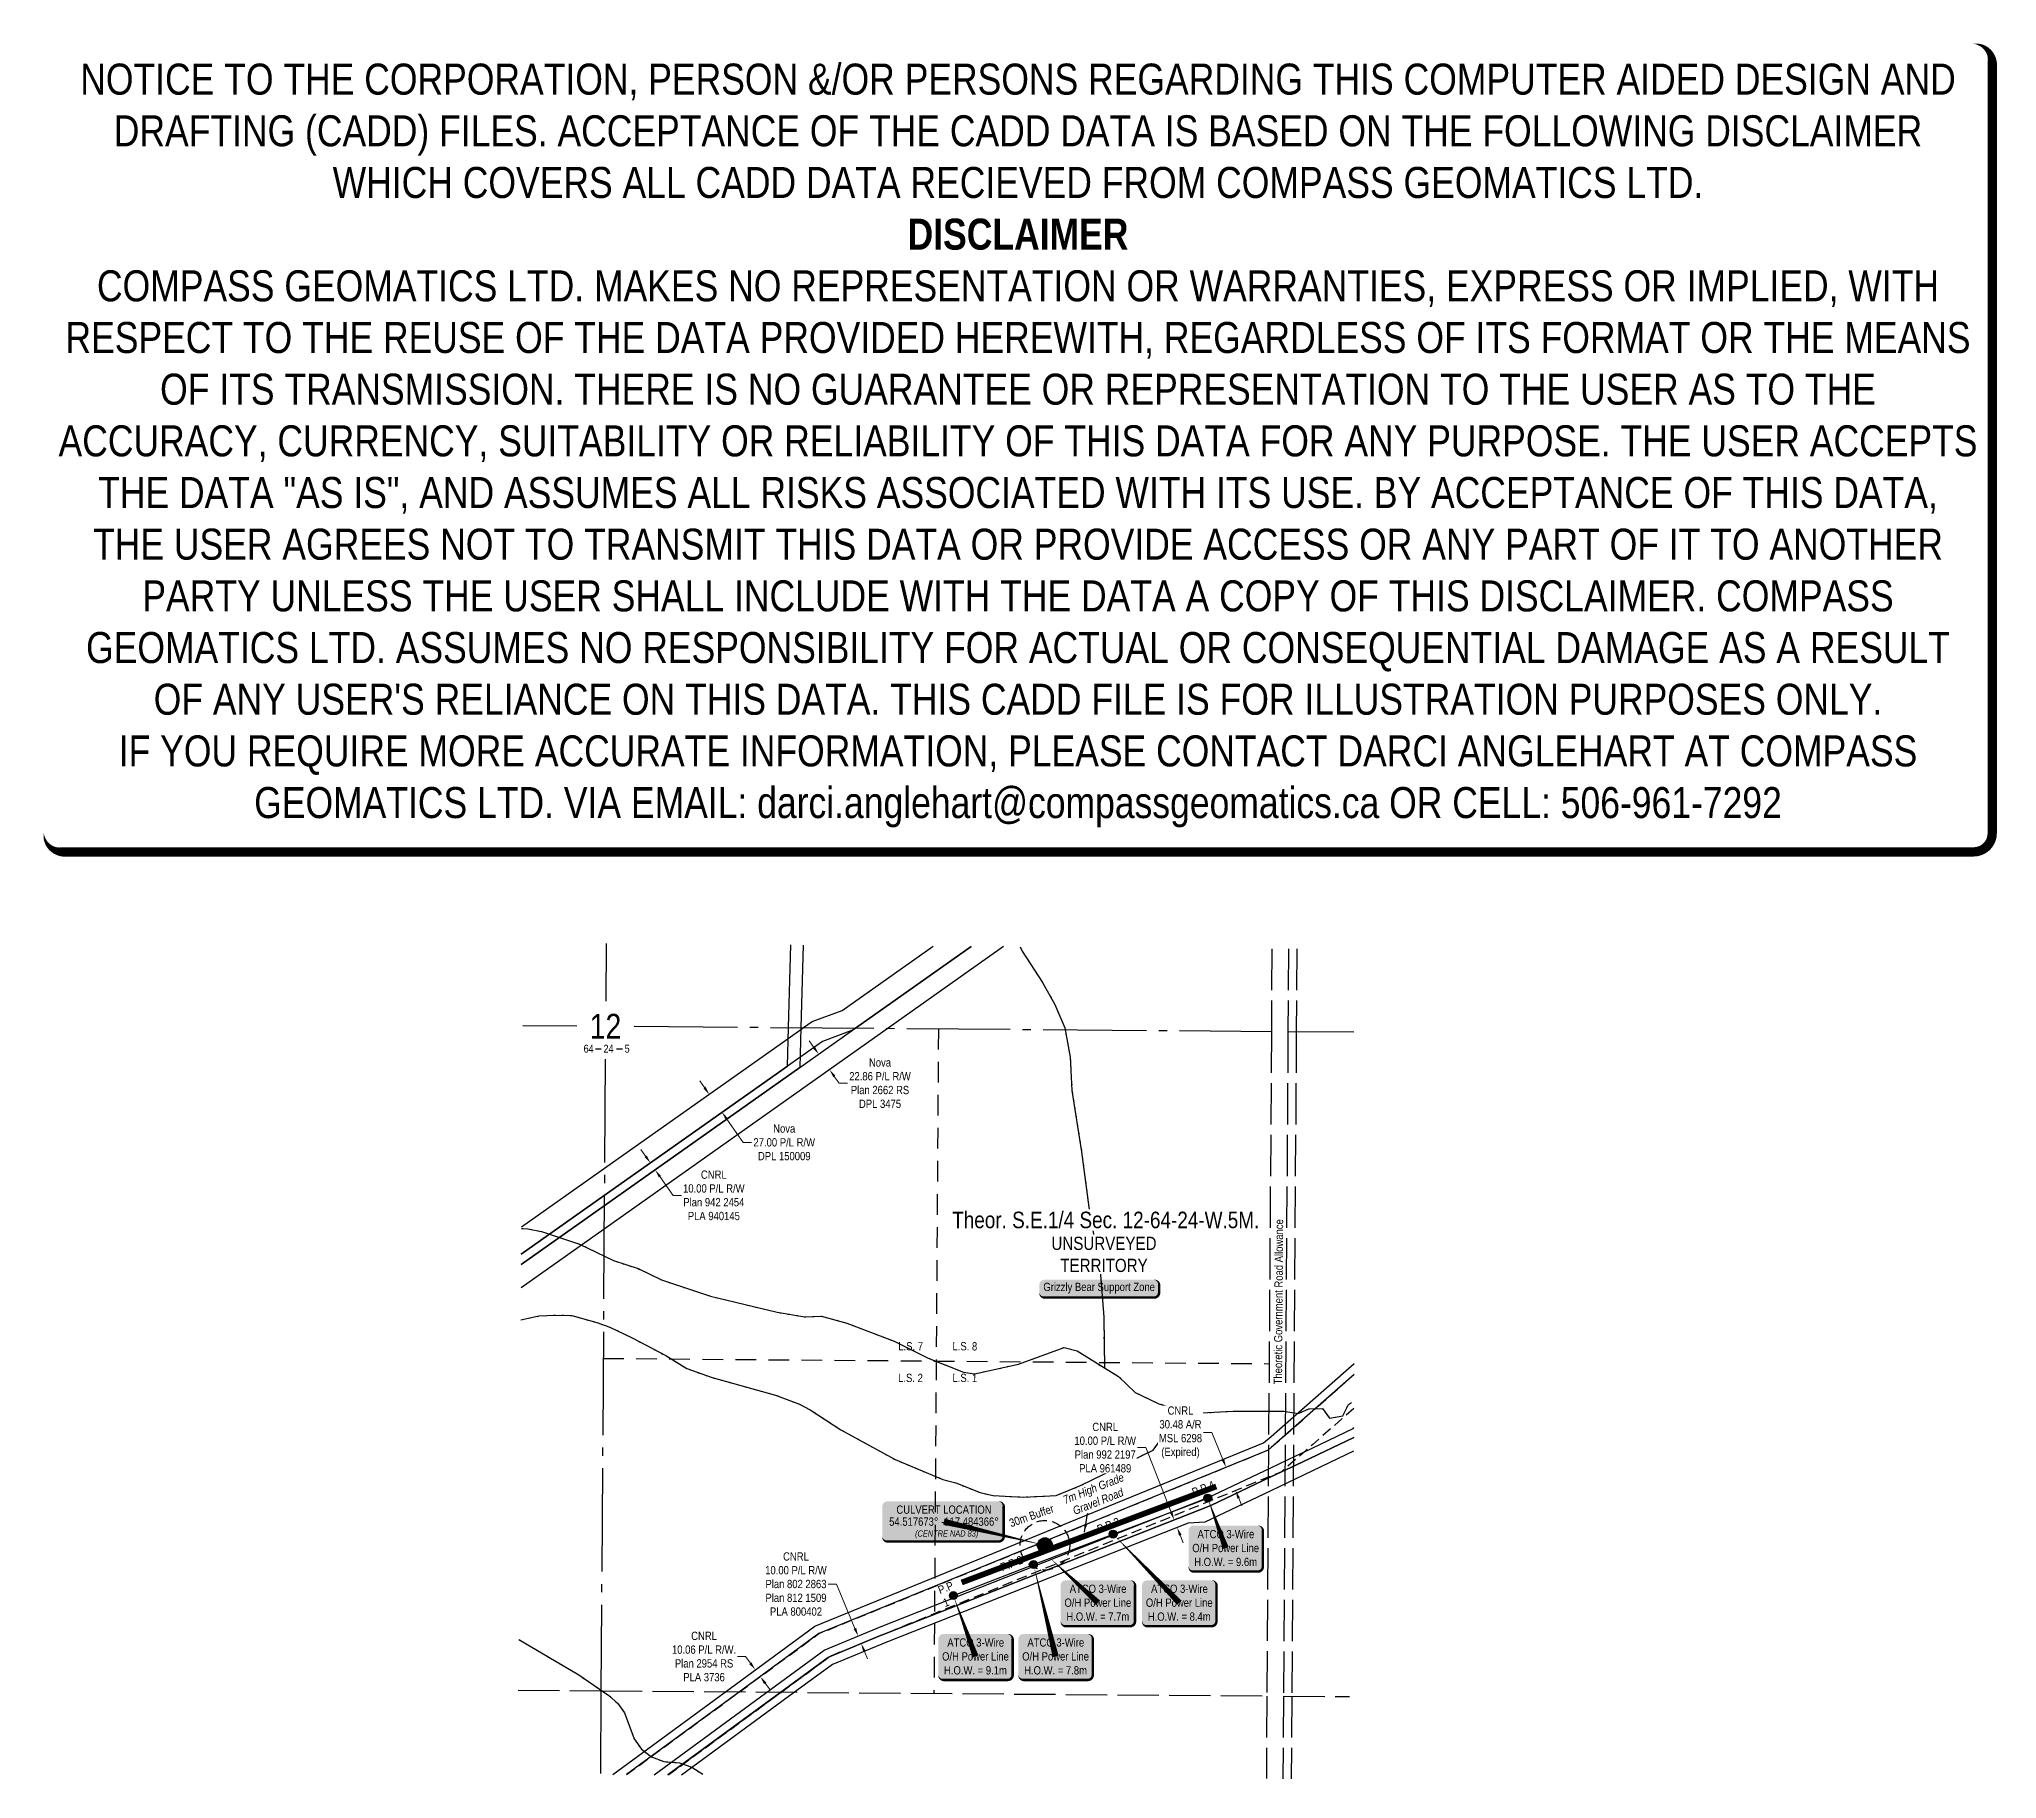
# Model space of a CAD drawing. Extents: x 467428 to 469797, y 6040946 to 6043051.
import ezdxf
from ezdxf.enums import TextEntityAlignment as Align

# ---------------------------------------------------------------- set-up
doc = ezdxf.new("R2010")
doc.units = 0
doc.header["$LTSCALE"] = 5
doc.header["$PDSIZE"] = 0.5
for name, pattern in [('foc-ACCESSROAD', [3.75, 2.5, -1.25]), ('foc-LSD', [8, 5, -3]), ('foc-QUARTERLINE', [33, 25, -3, 2, -3]), ('foc-TIELINE', [1.875, 1.25, -0.625]), ('foc-UNSURVEYED', [12.5, 10, -2.5]), ('foc-WHEELTRACKS', [2, 0.4, -1.6]), ('POWERLINE5', [7.8, 2.4, -0.6, 0.6, -0.6, 0.6, -0.6, 2.4])]:
    doc.linetypes.add(name, pattern=pattern)
doc.layers.get('Defpoints').update_dxf_attribs({"color": 9})
for name, color, linetype in [('10', 1, 'Continuous'), ('9', 3, 'Continuous'), ('AS-POWER', 104, 'foc-POWER'), ('AS-POWER-EXISTING', 72, 'POWERLINE5'), ('AS-POWER-T', 104, 'Continuous'), ('AS-ROADS', 254, 'Continuous'), ('AS-WILDLIFE-BLOCK', 131, 'Continuous'), ('C-AR', 13, 'foc-ACCESSROAD'), ('C-RW', 13, 'Continuous'), ('C-SYMBOL', 7, 'Continuous'), ('CG-NOTES', 7, 'Continuous'), ('F-RW', 190, 'Continuous'), ('L-QSEC', 8, 'foc-QUARTERLINE'), ('L-ROAD-T', 7, 'Continuous'), ('L-SECLBL', 7, 'Continuous'), ('L-SECTION-LSD', 7, 'foc-LSD'), ('L-UNS-T', 3, 'Continuous'), ('L-USEC', 7, 'foc-UNSURVEYED'), ('P-D56-EPZ', 187, 'foc-TIELINE'), ('T-WATER-P3', 160, 'foc-WHEELTRACKS')]:
    doc.layers.add(name, color=color, linetype=linetype)
for name, color, linetype, lineweight in [('C-AR-T', 13, 'Continuous', 9), ('C-RW-T', 13, 'Continuous', 9), ('F-RW-T', 190, 'Continuous', 9), ('T-TEXT', 48, 'Continuous', 18)]:
    doc.layers.add(name, color=color, linetype=linetype, lineweight=lineweight)
doc.layers.add('DISCLAIMER', color=7, linetype='Continuous', plot=False)
doc.styles.add('100L', font='ARIALN.TTF', dxfattribs={"height": 11})
doc.styles.add('175L', font='ARIALN.TTF', dxfattribs={"height": 20})
doc.styles.add('60L', font='ARIALN.TTF', dxfattribs={"height": 7.35})
doc.styles.add('80', font='ARIALN.TTF', dxfattribs={"height": 10})
doc.styles.add('80CG', font='ARIALN.TTF', dxfattribs={"height": 10})
doc.styles.add('80L', font='ARIALN.TTF', dxfattribs={"height": 10})
doc.styles.add('foc-LtypeFont', font='ARIALN.TTF', dxfattribs={"height": 7.35})
doc.styles.add('SIMPLEX', font='ARIALN.TTF')
doc.linetypes.add('foc-POWER', pattern='A,6,-1,["P",foc-LtypeFont,S=0.2,R=0,X=-0.625,Y=-0.75],-1.24,4', length=12.24)
doc.linetypes.add('foc-TOPO-flowdirection-NOLINE', pattern='A,0,[">",foc-LtypeFont,S=0.3,R=0,X=0,Y=-0.945],-20,[">",foc-LtypeFont,S=0.3,R=0,X=0,Y=-0.945],0', length=20)
doc.dimstyles.new('Compass 5 000', dxfattribs={"dimscale": 5, "dimtxt": 9, "dimasz": 2, "dimexe": 0.2, "dimexo": 0.0625, "dimgap": 0.5, "dimtad": 0, "dimtih": 1, "dimtoh": 1, "dimzin": 0, "dimdsep": 46, "dimtxsty": '80CG', "dimcen": 0.1, "dimse1": 1, "dimse2": 1, "dimclrd": 256, "dimclrt": 256, "dimaunit": 1, "dimadec": 4, "dimazin": 0, "dimtfac": 0.06, "dimtofl": 0, "dimtmove": 0, "dimatfit": 1, "dimfxl": 0.2, "dimtolj": 1, "dimtzin": 0, "dimlwd": -1, "dimarcsym": 0})

msp = doc.modelspace()

# ---------------------------------------------------------------- texts
at = {"layer": 'AS-POWER-T', "ltscale": 2, "char_height": 9.9948, "attachment_point": 1, "rotation": 21.502943, "style": '60L'}
for s, width, insert in [('P.P 2', 27.50048, (468590.123, 6041206.13)), ('P.P 1', 25.98694, (468514.805, 6041178.499))]:
    msp.add_mtext_dynamic_manual_height_columns(s, width=width, gutter_width=47.475, heights=[0], dxfattribs=dict(at, insert=insert))
at = {"layer": 'L-ROAD-T', "style": '80L'}
msp.add_text('Theoretic Government Road Allowance', height=9.99482, rotation=89.614961, dxfattribs=at).set_placement((468927.958, 6041523.164), align=Align.MIDDLE_CENTER)
at = {"layer": 'P-D56-EPZ', "ltscale": 2, "insert": (468601.048, 6041259.834), "char_height": 9.9948, "attachment_point": 1, "rotation": 19.202843, "style": '60L'}
msp.add_mtext_dynamic_manual_height_columns('30m Buffer', width=56.26456, gutter_width=47.475, heights=[0], dxfattribs=at)

# ---------------------------------------------------------------- blocks, each defined once
blk = doc.blocks.new('water_source_star')
h = blk.add_hatch(color=255)
h.dxf.hatch_style = 1
edge = h.paths.add_edge_path()
edge.add_arc((0, 0), 9, 0, 360)
h = blk.add_hatch(color=170)
h.dxf.hatch_style = 1
h.paths.add_polyline_path([(8.5, 2.8), (2, 2.8), (0, 8.9), (-2, 2.8), (-8.5, 2.8), (-3.3, -1.1), (-5.3, -7.3), (0, -3.4), (5.3, -7.3), (3.3, -1.1)])
at = {"color": 170, "flags": 128}
blk.add_lwpolyline([(8.5, 2.8), (2, 2.8), (0, 8.9), (-2, 2.8), (-8.5, 2.8), (-3.3, -1.1), (-5.3, -7.3), (0, -3.4), (5.3, -7.3), (3.3, -1.1)], close=True, dxfattribs=at)
at = {"color": 170}
blk.add_circle((0, 0), 9, dxfattribs=at)
blk = doc.blocks.new('*U368')
h = blk.add_hatch(color=255)
edge = h.paths.add_edge_path()
edge.add_line((-68.5, -24), (66.5, -24))
edge.add_arc((66.5, -18), 6, 270, 360)
edge.add_line((72.5, -18), (72.5, 18.5))
edge.add_arc((66.5, 18.5), 6, 0, 90)
edge.add_line((66.5, 24.5), (-68.5, 24.5))
edge.add_arc((-68.5, 18.5), 6, 90, 180)
edge.add_line((-74.5, 18.5), (-74.5, -18))
edge.add_arc((-68.5, -18), 6, 180, 270)
at = {"color": 170, "flags": 128}
blk.add_lwpolyline([(-68.5, -24, 3, 3, 0), (66.5, -24, 3, 3, 0.414214), (72.5, -18, 3, 3, 0), (72.5, 18.5, 3, 0, 0.414214), (66.5, 24.5, 0, 0, 0), (-68.5, 24.5, 0, 0, 0.414214), (-74.5, 18.5, 0, 0, 0), (-74.5, -18, 0, 3, 0.414214)], format="xyseb", close=True, dxfattribs=at)
blk.add_lwpolyline([(122.4, -28.6, 0, 7.5, 0), (0, 0, 0, 0, 0)], format="xyseb", dxfattribs=at)
at = {"color": 170, "insert": (-36.8, -10.6), "char_height": 7.5, "attachment_point": 1, "style": '80L'}
blk.add_mtext_dynamic_manual_height_columns('\\pi2.00583;{\\fArial Narrow|b0|i1|c0|p34;(CENTRE NAD 83)}', width=76.285, gutter_width=45, heights=[0], dxfattribs=at)
at = {"color": 170, "style": '80'}
for p in [(-64.1, -4.1), (-26.8, 9.7)]:
    blk.add_attdef('ENTER_TEXT_001', p, '', height=10, dxfattribs=at)
blk = doc.blocks.new('L-SECLBL')
at = {"layer": '9', "color": 7}
for p, q in [((-5.1, -27.8), (-12.3, -27.8)), ((20.7, -27.8), (13.5, -27.8))]:
    blk.add_line(p, q, dxfattribs=at)
at = {"layer": '10', "color": 2, "style": 'SIMPLEX'}
blk.add_attdef('SEC', text='', height=30, dxfattribs=at).set_placement((0, 0), align=Align.MIDDLE)
at = {"layer": '10', "color": 5, "style": '80L'}
blk.add_attdef('TWP', text='', height=9.5, dxfattribs=at).set_placement((-14.4, -27.4), align=Align.MIDDLE_RIGHT)
blk.add_attdef('RGE', text='', height=9.5, dxfattribs=at).set_placement((3.6, -27.4), align=Align.MIDDLE_CENTER)
blk.add_attdef('MER', text='', height=9.5, dxfattribs=at).set_placement((23.2, -27.4), align=Align.MIDDLE_LEFT)
blk = doc.blocks.new('*D372')
at = {"layer": 'Defpoints', "color": 0, "transparency": 16777216}
for p in [(468239.5, 6041774.4), (468254.7, 6041752.3), (468255, 6041752.5)]:
    blk.add_point(p, dxfattribs=at)
at = {"layer": 'F-RW-T', "transparency": 16777216}
for p, q in [((468233.4, 6041782.4), (468227.6, 6041790.5)), ((468260.4, 6041744.1), (468280.3, 6041716)), ((468280.3, 6041716), (468290.3, 6041716))]:
    blk.add_line(p, q, dxfattribs=at)
for points in [[(468234.7, 6041783.3), (468232, 6041781.4), (468239.1, 6041774.2)], [(468261.8, 6041745.1), (468259.1, 6041743.1), (468254.7, 6041752.3)]]:
    blk.add_solid(points, dxfattribs=at)
at = {"layer": 'F-RW-T', "transparency": 16777216, "insert": (468329.9, 6041716), "char_height": 10, "attachment_point": 5, "style": '80CG'}
blk.add_mtext('\\A1;Nova\\P27.00 P/L R/W\\PDPL 150009', dxfattribs=at)
blk = doc.blocks.new('*D373')
at = {"layer": 'Defpoints', "color": 0, "transparency": 16777216}
for p in [(468384.7, 6041804), (468194.7, 6041697.6), (468207.9, 6041679)]:
    blk.add_point(p, dxfattribs=at)
at = {"layer": 'F-RW-T', "transparency": 16777216}
for p, q in [((468365.8, 6041830.8), (468360, 6041839)), ((468390.5, 6041795.8), (468396.3, 6041787.6)), ((468396.3, 6041787.6), (468406.3, 6041787.6))]:
    blk.add_line(p, q, dxfattribs=at)
for points in [[(468367.1, 6041831.8), (468364.4, 6041829.8), (468371.6, 6041822.6)], [(468391.9, 6041796.8), (468389.2, 6041794.8), (468384.7, 6041804)]]:
    blk.add_solid(points, dxfattribs=at)
at = {"layer": 'F-RW-T', "transparency": 16777216, "insert": (468445.8, 6041787.6), "char_height": 10, "attachment_point": 5, "style": '80CG'}
blk.add_mtext('\\A1;Nova\\P22.86 P/L R/W\\PPlan 2662 RS\\PDPL 3475', dxfattribs=at)
blk = doc.blocks.new('*D374')
at = {"layer": 'C-AR-T', "transparency": 16777216}
for p, q in [((468847.3, 6041365.1), (468837.3, 6041365.1)), ((468860.7, 6041332.2), (468847.3, 6041365.1)), ((468879.8, 6041285.5), (468883.6, 6041276.3))]:
    blk.add_line(p, q, dxfattribs=at)
for points in [[(468862.3, 6041332.9), (468859.2, 6041331.6), (468864.5, 6041323)], [(468881.4, 6041286.1), (468878.3, 6041284.9), (468876, 6041294.8)]]:
    blk.add_solid(points, dxfattribs=at)
at = {"layer": 'Defpoints', "color": 0, "transparency": 16777216}
for p in [(468864.5, 6041323), (468779.8, 6041288.4), (468791.3, 6041260.2)]:
    blk.add_point(p, dxfattribs=at)
at = {"layer": 'C-AR-T', "transparency": 16777216, "insert": (468809.4, 6041365.1), "char_height": 10, "attachment_point": 5, "style": '80CG', "bg_fill": 3, "box_fill_scale": 1.1, "bg_fill_color": 256, "bg_fill_true_color": 13158600, "bg_fill_transparency": 0}
blk.add_mtext('\\A1;CNRL\\P30.48 A/R\\PMSL 6298\\P(Expired)', dxfattribs=at)
blk = doc.blocks.new('*D375')
at = {"layer": 'C-RW-T', "transparency": 16777216}
for p, q in [((468393.2, 6041181.7), (468383.2, 6041181.7)), ((468415.5, 6041128), (468393.2, 6041181.7)), ((468427, 6041100.3), (468430.8, 6041091.1))]:
    blk.add_line(p, q, dxfattribs=at)
for points in [[(468417, 6041128.7), (468413.9, 6041127.4), (468419.3, 6041118.8)], [(468428.5, 6041101), (468425.4, 6041099.7), (468423.1, 6041109.6)]]:
    blk.add_solid(points, dxfattribs=at)
at = {"layer": 'Defpoints', "color": 0, "transparency": 16777216}
for p in [(468421.5, 6041119.7), (468423.1, 6041109.6), (468425.3, 6041110.5)]:
    blk.add_point(p, dxfattribs=at)
at = {"layer": 'C-RW-T', "transparency": 16777216, "insert": (468344.1, 6041181.7), "char_height": 10, "attachment_point": 5, "style": '80CG'}
blk.add_mtext('\\A1;CNRL\\P10.00 P/L R/W\\PPlan 802 2863\\PPlan 812 1509\\PPLA 800402', dxfattribs=at)
blk = doc.blocks.new('*D376')
at = {"layer": 'C-RW-T', "transparency": 16777216}
for p, q in [((468162.2, 6041699.2), (468156.4, 6041707.3)), ((468179.5, 6041674.7), (468195.6, 6041651.9)), ((468195.6, 6041651.9), (468205.6, 6041651.9))]:
    blk.add_line(p, q, dxfattribs=at)
for points in [[(468163.6, 6041700.1), (468160.8, 6041698.2), (468168, 6041691)], [(468180.9, 6041675.6), (468178.2, 6041673.7), (468173.7, 6041682.8)]]:
    blk.add_solid(points, dxfattribs=at)
at = {"layer": 'Defpoints', "color": 0, "transparency": 16777216}
for p in [(468185.3, 6041703.2), (468191.1, 6041695.1), (468173.7, 6041682.8)]:
    blk.add_point(p, dxfattribs=at)
at = {"layer": 'C-RW-T', "transparency": 16777216, "insert": (468244.7, 6041651.9), "char_height": 10, "attachment_point": 5, "style": '80CG'}
blk.add_mtext('\\A1;CNRL\\P10.00 P/L R/W\\PPlan 942 2454\\PPLA 940145', dxfattribs=at)
blk = doc.blocks.new('*D377')
at = {"layer": 'C-RW-T', "transparency": 16777216}
for p, q in [((468767.4, 6041346.7), (468757.4, 6041346.7)), ((468798.1, 6041268.6), (468767.4, 6041346.7)), ((468809.1, 6041240.7), (468812.8, 6041231.4))]:
    blk.add_line(p, q, dxfattribs=at)
for points in [[(468799.6, 6041269.2), (468796.5, 6041268), (468801.8, 6041259.3)], [(468810.7, 6041241.3), (468807.6, 6041240.1), (468805.4, 6041250)]]:
    blk.add_solid(points, dxfattribs=at)
at = {"layer": 'Defpoints', "color": 0, "transparency": 16777216}
for p in [(468789.1, 6041254.3), (468792.7, 6041245), (468805.4, 6041250)]:
    blk.add_point(p, dxfattribs=at)
at = {"layer": 'C-RW-T', "transparency": 16777216, "insert": (468718.3, 6041346.7), "char_height": 10, "attachment_point": 5, "style": '80CG', "bg_fill": 3, "box_fill_scale": 1.1, "bg_fill_color": 256, "bg_fill_true_color": 13158600, "bg_fill_transparency": 0}
blk.add_mtext('\\A1;CNRL\\P10.00 P/L R/W\\PPlan 992 2197\\PPLA 961489', dxfattribs=at)
blk = doc.blocks.new('*U439')
h = blk.add_hatch(color=255)
edge = h.paths.add_edge_path()
edge.add_line((-66.5, -11.5), (66.5, -11.5))
edge.add_arc((66.5, -5.5), 6, 270, 360)
edge.add_line((72.5, -5.5), (72.5, 4))
edge.add_arc((66.5, 4), 6, 0, 90)
edge.add_line((66.5, 10), (-66.5, 10))
edge.add_arc((-66.5, 4), 6, 90, 180)
edge.add_line((-72.5, 4), (-72.5, -5.5))
edge.add_arc((-66.5, -5.5), 6, 180, 270)
at = {"color": 131, "flags": 128}
blk.add_lwpolyline([(-66.5, -11.5, 3, 3, 0), (66.5, -11.5, 3, 3, 0.414214), (72.5, -5.5, 3, 3, 0), (72.5, 4, 3, 0, 0.414214), (66.5, 10, 0, 0, 0), (-66.5, 10, 0, 0, 0.414214), (-72.5, 4, 0, 0, 0), (-72.5, -5.5, 0, 3, 0.414214)], format="xyseb", close=True, dxfattribs=at)
at = {"color": 131, "style": '80'}
blk.add_attdef('ENTER_TEXT_001', (-36, -5), '', height=10, dxfattribs=at)
blk = doc.blocks.new('POWERPOLE')
h = blk.add_hatch(color=255)
edge = h.paths.add_edge_path()
edge.add_arc((0, 0), 0.96, 0, 360)
at = {"linetype": 'Continuous'}
for p, q in [((0.68, -0.68), (-0.68, 0.68)), ((-0.68, -0.68), (0.68, 0.68))]:
    blk.add_line(p, q, dxfattribs=at)
blk.add_circle((0, 0), 0.96, dxfattribs=at)
blk = doc.blocks.new('*U443')
h = blk.add_hatch(color=255)
edge = h.paths.add_edge_path()
edge.add_line((-39, -28.5), (39, -28.5))
edge.add_arc((39, -22.5), 6, 270, 360)
edge.add_line((45, -22.5), (45, 21))
edge.add_arc((39, 21), 6, 0, 90)
edge.add_line((39, 27), (-39, 27))
edge.add_arc((-39, 21), 6, 90, 180)
edge.add_line((-45, 21), (-45, -22.5))
edge.add_arc((-39, -22.5), 6, 180, 270)
at = {"color": 104, "flags": 128}
blk.add_lwpolyline([(-26.8, 73.6, 0, 7.5, 0), (0, 0, 0, 0, 0)], format="xyseb", dxfattribs=at)
blk.add_lwpolyline([(-39, -28.5, 3, 3, 0), (39, -28.5, 3, 3, 0.414214), (45, -22.5, 3, 3, 0), (45, 21, 3, 0, 0.414214), (39, 27, 0, 0, 0), (-39, 27, 0, 0, 0.414214), (-45, 21, 0, 0, 0), (-45, -22.5, 0, 3, 0.414214)], format="xyseb", close=True, dxfattribs=at)
at = {"color": 104, "style": '80'}
blk.add_attdef('ENTER_TEXT_001', (-26.8, -4.9), '', height=10, dxfattribs=at)
blk = doc.blocks.new('*D444')
at = {"layer": 'C-RW-T', "transparency": 16777216}
for p, q in [((468283.2, 6041094), (468273.2, 6041094)), ((468289.1, 6041085.9), (468283.2, 6041094)), ((468306.8, 6041061.7), (468312.7, 6041053.6))]:
    blk.add_line(p, q, dxfattribs=at)
for points in [[(468290.4, 6041086.9), (468287.7, 6041084.9), (468295, 6041077.8)], [(468308.2, 6041062.6), (468305.5, 6041060.7), (468300.9, 6041069.7)]]:
    blk.add_solid(points, dxfattribs=at)
at = {"layer": 'Defpoints', "color": 0, "transparency": 16777216}
for p in [(468295, 6041077.8), (468302.4, 6041083.2), (468308.3, 6041075.1)]:
    blk.add_point(p, dxfattribs=at)
at = {"layer": 'C-RW-T', "transparency": 16777216, "insert": (468232.9, 6041094), "char_height": 10, "attachment_point": 5, "style": '80CG'}
blk.add_mtext('\\A1;CNRL\\P10.06 P/L R/W.\\PPlan 2954 RS\\PPLA 3736', dxfattribs=at)
blk = doc.blocks.new('*U450')
h = blk.add_hatch(color=255)
edge = h.paths.add_edge_path()
edge.add_line((-39, -28.5), (39, -28.5))
edge.add_arc((39, -22.5), 6, 270, 360)
edge.add_line((45, -22.5), (45, 21))
edge.add_arc((39, 21), 6, 0, 90)
edge.add_line((39, 27), (-39, 27))
edge.add_arc((-39, 21), 6, 90, 180)
edge.add_line((-45, 21), (-45, -22.5))
edge.add_arc((-39, -22.5), 6, 180, 270)
at = {"color": 104, "flags": 128}
blk.add_lwpolyline([(-26.7, 111.1, 0, 7.5, 0), (0, 0, 0, 0, 0)], format="xyseb", dxfattribs=at)
blk.add_lwpolyline([(-39, -28.5, 3, 3, 0), (39, -28.5, 3, 3, 0.414214), (45, -22.5, 3, 3, 0), (45, 21, 3, 0, 0.414214), (39, 27, 0, 0, 0), (-39, 27, 0, 0, 0.414214), (-45, 21, 0, 0, 0), (-45, -22.5, 0, 3, 0.414214)], format="xyseb", close=True, dxfattribs=at)
at = {"color": 104, "style": '80'}
blk.add_attdef('ENTER_TEXT_001', (-26.8, -4.9), '', height=10, dxfattribs=at)
blk = doc.blocks.new('*U449')
h = blk.add_hatch(color=255)
edge = h.paths.add_edge_path()
edge.add_line((-39, -28.5), (39, -28.5))
edge.add_arc((39, -22.5), 6, 270, 360)
edge.add_line((45, -22.5), (45, 21))
edge.add_arc((39, 21), 6, 0, 90)
edge.add_line((39, 27), (-39, 27))
edge.add_arc((-39, 21), 6, 90, 180)
edge.add_line((-45, 21), (-45, -22.5))
edge.add_arc((-39, -22.5), 6, 180, 270)
at = {"color": 104, "flags": 128}
blk.add_lwpolyline([(-80.1, 83, 0, 7.5, 0), (0, 0, 0, 0, 0)], format="xyseb", dxfattribs=at)
blk.add_lwpolyline([(-39, -28.5, 3, 3, 0), (39, -28.5, 3, 3, 0.414214), (45, -22.5, 3, 3, 0), (45, 21, 3, 0, 0.414214), (39, 27, 0, 0, 0), (-39, 27, 0, 0, 0.414214), (-45, 21, 0, 0, 0), (-45, -22.5, 0, 3, 0.414214)], format="xyseb", close=True, dxfattribs=at)
at = {"color": 104, "style": '80'}
blk.add_attdef('ENTER_TEXT_001', (-26.8, -4.9), '', height=10, dxfattribs=at)
blk = doc.blocks.new('*U446')
h = blk.add_hatch(color=255)
edge = h.paths.add_edge_path()
edge.add_line((-39, -28.5), (39, -28.5))
edge.add_arc((39, -22.5), 6, 270, 360)
edge.add_line((45, -22.5), (45, 21))
edge.add_arc((39, 21), 6, 0, 90)
edge.add_line((39, 27), (-39, 27))
edge.add_arc((-39, 21), 6, 90, 180)
edge.add_line((-45, 21), (-45, -22.5))
edge.add_arc((-39, -22.5), 6, 180, 270)
at = {"color": 104, "flags": 128}
blk.add_lwpolyline([(-21.7, 60.4, 0, 7.5, 0), (0, 0, 0, 0, 0)], format="xyseb", dxfattribs=at)
blk.add_lwpolyline([(-39, -28.5, 3, 3, 0), (39, -28.5, 3, 3, 0.414214), (45, -22.5, 3, 3, 0), (45, 21, 3, 0, 0.414214), (39, 27, 0, 0, 0), (-39, 27, 0, 0, 0.414214), (-45, 21, 0, 0, 0), (-45, -22.5, 0, 3, 0.414214)], format="xyseb", close=True, dxfattribs=at)
at = {"color": 104, "style": '80'}
blk.add_attdef('ENTER_TEXT_001', (-26.8, -4.9), '', height=10, dxfattribs=at)
blk = doc.blocks.new('*U445')
h = blk.add_hatch(color=255)
edge = h.paths.add_edge_path()
edge.add_line((-39, -28.5), (39, -28.5))
edge.add_arc((39, -22.5), 6, 270, 360)
edge.add_line((45, -22.5), (45, 21))
edge.add_arc((39, 21), 6, 0, 90)
edge.add_line((39, 27), (-39, 27))
edge.add_arc((-39, 21), 6, 90, 180)
edge.add_line((-45, 21), (-45, -22.5))
edge.add_arc((-39, -22.5), 6, 180, 270)
at = {"color": 104, "flags": 128}
blk.add_lwpolyline([(-58.7, 54.7, 0, 7.5, 0), (0, 0, 0, 0, 0)], format="xyseb", dxfattribs=at)
blk.add_lwpolyline([(-39, -28.5, 3, 3, 0), (39, -28.5, 3, 3, 0.414214), (45, -22.5, 3, 3, 0), (45, 21, 3, 0, 0.414214), (39, 27, 0, 0, 0), (-39, 27, 0, 0, 0.414214), (-45, 21, 0, 0, 0), (-45, -22.5, 0, 3, 0.414214)], format="xyseb", close=True, dxfattribs=at)
at = {"color": 104, "style": '80'}
blk.add_attdef('ENTER_TEXT_001', (-26.8, -4.9), '', height=10, dxfattribs=at)
blk = doc.blocks.new('Disclaimer_Legal')
at = {"layer": 'DISCLAIMER', "color": 254, "flags": 128}
blk.add_lwpolyline([(-3612.9, -1104.6, 37.5, 37.5, 0), (4096.1, -1104.6, 37.5, 37.5, 0.414214), (4171.1, -1029.6, 37.5, 37.5, 0), (4171.1, 2078.7, 37.5, 0, 0.414214), (4096.1, 2153.7, 0, 0, 0), (-3612.9, 2153.7, 0, 0, 0.414214), (-3687.9, 2078.7, 0, 0, 0), (-3687.9, -1029.6, 0, 37.5, 0.414214)], format="xyseb", close=True, dxfattribs=at)
at = {"layer": 'DISCLAIMER', "color": 254, "insert": (241.6, 533.9), "char_height": 125, "width": 7717.568, "attachment_point": 5, "style": '80'}
blk.add_mtext('NOTICE TO THE CORPORATION, PERSON &/OR PERSONS REGARDING THIS COMPUTER AIDED DESIGN AND DRAFTING (CADD) FILES. ACCEPTANCE OF THE CADD DATA IS BASED ON THE FOLLOWING DISCLAIMER WHICH COVERS ALL CADD DATA RECIEVED FROM COMPASS GEOMATICS LTD.\\P{\\fArial Narrow|b1|i0|c0|p34;DISCLAIMER}\\PCOMPASS GEOMATICS LTD. MAKES NO REPRESENTATION OR WARRANTIES, EXPRESS OR IMPLIED, WITH RESPECT TO THE REUSE OF THE DATA PROVIDED HEREWITH, REGARDLESS OF ITS FORMAT OR THE MEANS OF ITS TRANSMISSION. THERE IS NO GUARANTEE OR REPRESENTATION TO THE USER AS TO THE ACCURACY, CURRENCY, SUITABILITY OR RELIABILITY OF THIS DATA FOR ANY PURPOSE. THE USER ACCEPTS THE DATA "AS IS", AND ASSUMES ALL RISKS ASSOCIATED WITH ITS USE. BY ACCEPTANCE OF THIS DATA, THE USER AGREES NOT TO TRANSMIT THIS DATA OR PROVIDE ACCESS OR ANY PART OF IT TO ANOTHER PARTY UNLESS THE USER SHALL INCLUDE WITH THE DATA A COPY OF THIS DISCLAIMER. COMPASS GEOMATICS LTD. ASSUMES NO RESPONSIBILITY FOR ACTUAL OR CONSEQUENTIAL DAMAGE AS A RESULT OF ANY USER\'S RELIANCE ON THIS DATA. THIS CADD FILE IS FOR ILLUSTRATION PURPOSES ONLY.\\PIF YOU REQUIRE MORE ACCURATE INFORMATION, PLEASE CONTACT DARCI ANGLEHART AT COMPASS GEOMATICS LTD. VIA EMAIL: darci.anglehart@compassgeomatics.ca OR CELL: 506-961-7292', dxfattribs=at)

# ---------------------------------------------------------------- dimensions: what is measured, and where the dimension line sits
at = {"layer": 'C-RW-T'}
for base, p1, p2, angle, text, picture, middle in [((468173.745, 6041682.837), (468185.289, 6041703.235), (468191.058, 6041695.073), 305.251167, 'CNRL\\P10.00 P/L R/W\\PPlan 942 2454\\PPLA 940145', '*D376', (468244.695, 6041651.901)), ((468423.136, 6041109.577), (468421.491, 6041119.713), (468425.323, 6041110.485), 292.553227, 'CNRL\\P10.00 P/L R/W\\PPlan 802 2863\\PPlan 812 1509\\PPLA 800402', '*D375', (468344.101, 6041181.691))]:
    dim = msp.add_linear_dim(base=base, p1=p1, p2=p2, angle=angle, text=text, dimstyle='Compass 5 000', dxfattribs=at)
    dim.commit()
    dim.dimension.update_dxf_attribs({"geometry": picture, "text_midpoint": middle, "dimtype": 161})
at = {"layer": 'C-RW-T', "color": 4}
dim = msp.add_aligned_dim(p1=(468308.292, 6041075.129), p2=(468302.35, 6041083.239), distance=9.141, text='CNRL\\P10.06 P/L R/W.\\PPlan 2954 RS\\PPLA 3736', dimstyle='Compass 5 000', dxfattribs=at)
dim.commit()
dim.dimension.update_dxf_attribs({"geometry": '*D444', "text_midpoint": (468232.919, 6041093.972)})
at = {"layer": 'F-RW-T'}
for base, p1, p2, angle, text, picture, middle in [((468384.744, 6041803.97), (468194.667, 6041697.624), (468207.858, 6041678.958), 305.250296, 'Nova\\P22.86 P/L R/W\\PPlan 2662 RS\\PDPL 3475', '*D373', (468445.827, 6041787.637)), ((468254.657, 6041752.262), (468239.45, 6041774.428), (468254.963, 6041752.478), 305.250966, 'Nova\\P27.00 P/L R/W\\PDPL 150009', '*D372', (468329.86, 6041715.95))]:
    dim = msp.add_linear_dim(base=base, p1=p1, p2=p2, angle=angle, text=text, dimstyle='Compass 5 000', dxfattribs=at)
    dim.commit()
    dim.dimension.update_dxf_attribs({"geometry": picture, "text_midpoint": middle, "dimtype": 161})

# ---------------------------------------------------------------- linework, layer by layer
at = {"layer": 'AS-POWER', "flags": 128}
msp.add_lwpolyline([(468534.539, 6041167.736), (468631.592, 6041205.281), (468727.861, 6041242.12), (468842.377, 6041285.72)], dxfattribs=at)
at = {"layer": 'AS-ROADS', "const_width": 6.996, "flags": 128}
msp.add_lwpolyline([(468544.607, 6041183.581), (468852.667, 6041299.798)], dxfattribs=at)
at = {"layer": 'C-AR', "flags": 128}
for points in [[(468139.16, 6040951.243), (468274.088, 6041050.073), (468371.916, 6041121.736), (468915.398, 6041343.783), (468918.989, 6041346.93), (468949.334, 6041373.505), (469019.554, 6041435.004)], [(469019.269, 6041394.229), (468969.418, 6041350.573), (468959.299, 6041341.711), (468949.05, 6041332.735), (468939.071, 6041323.995), (468931.647, 6041317.482), (468918.746, 6041312.222), (468452.985, 6041121.928), (468450.987, 6041121.12), (468446.553, 6041119.301), (468445.898, 6041119.03), (468386.91, 6041094.934), (468385.646, 6041094.007), (468325.1, 6041049.652), (468190.175, 6040950.823)]]:
    msp.add_lwpolyline(points, dxfattribs=at)
at = {"layer": 'C-RW'}
for points in [[(468352.715, 6041954.76), (468349.96, 6041854.805), (468348.628, 6041806.437), (468112.126, 6041639.287), (468011.686, 6041568.3)], [(468011.771, 6041580.6), (468112.211, 6041651.587), (468333.675, 6041808.108), (468334.965, 6041854.925), (468337.719, 6041954.879)], [(468122.338, 6040951.381), (468257.262, 6041050.211), (468366.969, 6041130.575), (468910.037, 6041352.452), (468919.082, 6041360.357), (468949.429, 6041386.945), (469019.648, 6041448.443)], [(469019.554, 6041435.003), (468949.335, 6041373.505), (468918.989, 6041346.93), (468915.398, 6041343.783), (468371.916, 6041121.736), (468274.086, 6041050.072), (468139.159, 6040951.243)], [(468172.325, 6040950.97), (468307.309, 6041049.797), (468378.292, 6041101.774), (468447.234, 6041130.404), (468841.755, 6041285.833), (468842.163, 6041286.075), (468918.818, 6041322.484), (468949.078, 6041336.856), (468959.299, 6041341.711), (469018.507, 6041369.833), (469019.109, 6041371.27)], [(468189.053, 6040950.833), (468324.036, 6041049.659), (468383.231, 6041093.005), (468385.646, 6041094.007), (468446.553, 6041119.302), (468450.987, 6041121.125), (468452.985, 6041121.929), (468846.187, 6041276.837), (468918.74, 6041311.333), (468931.648, 6041317.477), (468949.001, 6041325.72), (469019.023, 6041359.014)], [(469019.023, 6041359.014), (468949.001, 6041325.72), (468931.648, 6041317.477), (468918.74, 6041311.333), (468846.187, 6041276.837), (468452.985, 6041121.929), (468450.987, 6041121.125), (468446.553, 6041119.302), (468385.646, 6041094.007), (468383.231, 6041093.005), (468324.036, 6041049.659), (468189.053, 6040950.833)], [(469018.907, 6041342.336), (468948.884, 6041308.997), (468918.623, 6041294.597), (468839.031, 6041256.659), (468818.799, 6041255.236), (468454.717, 6041111.871), (468388.179, 6041084.239), (468340.76, 6041049.521), (468205.761, 6040950.695)]]:
    msp.add_lwpolyline(points, dxfattribs=at)
at = {"layer": 'F-RW'}
for points in [[(468595.37, 6041952.83), (468455.484, 6041853.965), (468111.932, 6041611.164), (468011.492, 6041540.176)], [(468011.686, 6041568.3), (468112.126, 6041639.287), (468348.628, 6041806.437), (468412.561, 6041851.621), (468416.328, 6041854.276), (468556.221, 6041953.141)], [(468556.221, 6041953.141), (468416.328, 6041854.276), (468412.561, 6041851.62), (468376.294, 6041838.076), (468348.97, 6041818.863), (468333.675, 6041808.108), (468112.211, 6041651.587), (468011.771, 6041580.6)], [(468011.999, 6041613.72), (468112.439, 6041684.687), (468334.599, 6041841.657), (468349.896, 6041852.466), (468353.179, 6041854.779), (468363.613, 6041862.159), (468399.868, 6041875.699), (468510.077, 6041953.508)]]:
    msp.add_lwpolyline(points, dxfattribs=at)
at = {"layer": 'L-QSEC'}
for p, q in [((468114.316, 6041956.656), (468113.833, 6041886.679)), ((468013.682, 6041857.489), (468079.044, 6041856.97)), ((468148.288, 6041856.421), (468919.37, 6041850.301)), ((468939.476, 6041850.156), (469019.316, 6041849.697)), ((468113.35, 6041816.717), (468108.078, 6041052.675)), ((468108.078, 6041052.675), (468107.389, 6040952.73))]:
    msp.add_line(p, q, dxfattribs=at)
at = {"layer": 'L-SECTION-LSD', "flags": 128}
for points in [[(468516.498, 6041853.498), (468511.022, 6041049.47)], [(468110.852, 6041454.68), (468916.668, 6041448.283)]]:
    msp.add_lwpolyline(points, dxfattribs=at)
at = {"layer": 'L-USEC'}
for p, q in [((468920.042, 6041950.248), (468919.37, 6041850.301)), ((468940.148, 6041950.088), (468939.476, 6041850.166)), ((468950.205, 6041950.008), (468949.534, 6041850.098)), ((468919.37, 6041850.301), (468913.967, 6041046.264)), ((468939.476, 6041850.166), (468934.073, 6041046.129)), ((468949.534, 6041850.098), (468944.13, 6041046.061)), ((468008.133, 6041053.467), (468108.078, 6041052.675)), ((468108.078, 6041052.675), (468913.967, 6041046.264)), ((468913.967, 6041046.264), (468913.295, 6040946.319)), ((468934.073, 6041046.129), (468933.401, 6040946.159)), ((468934.073, 6041046.148), (469013.913, 6041045.688)), ((468944.13, 6041046.061), (468943.458, 6040946.079))]:
    msp.add_line(p, q, dxfattribs=at)
at = {"layer": 'P-D56-EPZ', "ltscale": 2}
msp.add_circle((468645.356, 6041228.612), 29.984, dxfattribs=at)
at = {"layer": 'T-WATER-P3', "flags": 128}
for points in [[(468615.326, 6041952.671), (468618.021, 6041947.181), (468642.423, 6041909.439), (468657.442, 6041882.954), (468669.366, 6041854.513), (468675.915, 6041819.258), (468678.087, 6041778.92), (468689.809, 6041704.616), (468699.32, 6041631.404), (468712.111, 6041560.998), (468716.527, 6041504.483), (468717.259, 6041443.198)], [(468008.556, 6041114.728), (468081.523, 6041071.755), (468117.487, 6041047.084), (468128.445, 6041037.045), (468136.625, 6041025.911), (468148.162, 6040994.385), (468157.063, 6040982.143), (468169.243, 6040972.827), (468184.267, 6040966.897), (468203.025, 6040965.596), (468218.026, 6040960.085), (468231.318, 6040951.744)]]:
    msp.add_lwpolyline(points, dxfattribs=at)
at = {"layer": 'T-WATER-P3', "linetype": 'foc-TOPO-flowdirection-NOLINE', "flags": 128}
for points in [[(468615.326, 6041952.671), (468618.021, 6041947.181), (468642.423, 6041909.439), (468657.442, 6041882.954), (468669.366, 6041854.513), (468675.915, 6041819.258), (468678.087, 6041778.92), (468689.809, 6041704.616), (468699.32, 6041631.404), (468712.111, 6041560.998), (468716.527, 6041504.483), (468717.259, 6041443.198)], [(468008.556, 6041114.728), (468081.523, 6041071.755), (468117.487, 6041047.084), (468128.445, 6041037.045), (468136.625, 6041025.911), (468148.162, 6040994.385), (468157.063, 6040982.143), (468169.243, 6040972.827), (468184.267, 6040966.897), (468203.025, 6040965.596), (468218.026, 6040960.085), (468231.318, 6040951.744)]]:
    msp.add_lwpolyline(points, dxfattribs=at)

# ---------------------------------------------------------------- block references
at = {"xscale": 0.9994820000000021, "yscale": 0.9994820000000021, "zscale": 0.9994820000000021}
msp.add_blockref('water_source_star', (468645.356, 6041228.612), dxfattribs=at)
at = {"layer": 'AS-POWER-EXISTING', "xscale": 5.000000000000009, "yscale": 5.000000000000009, "zscale": 5.000000000000009}
for p in [(468631.592, 6041205.281), (468534.539, 6041167.736)]:
    msp.add_blockref('POWERPOLE', p, dxfattribs=at)
at = {"layer": 'AS-POWER-T', "color": 4}
ref = msp.add_blockref('*U450', (468658.299, 6041094.19), dxfattribs=dict(at, xscale=0.9994806999999999, yscale=0.9994806999999999, zscale=0.9994806999999999))
ref.add_attrib('ENTER_TEXT_001', 'ATCO 3-Wire', (468624.2, 6041106.025), dxfattribs={"layer": '0', "color": 104, "height": 9.99481, "style": '80'})
ref.add_attrib('ENTER_TEXT_002', 'O/H Power Line', (468617.849, 6041089.189), dxfattribs={"layer": '0', "color": 104, "height": 9.99481, "style": '80'})
ref.add_attrib('ENTER_TEXT_003', 'H.O.W. = 7.8m', (468620.205, 6041072.354), dxfattribs={"layer": '0', "color": 104, "height": 9.99481, "style": '80'})
ref = msp.add_blockref('*U445', (468709.443, 6041159.195), dxfattribs=dict(at, xscale=0.9994806999999999, yscale=0.9994806999999999, zscale=0.9994806999999999))
ref.add_attrib('ENTER_TEXT_001', 'ATCO 3-Wire', (468675.344, 6041171.029), dxfattribs={"layer": '0', "color": 104, "height": 9.99481, "style": '80'})
ref.add_attrib('ENTER_TEXT_002', 'O/H Power Line', (468668.993, 6041154.194), dxfattribs={"layer": '0', "color": 104, "height": 9.99481, "style": '80'})
ref.add_attrib('ENTER_TEXT_003', 'H.O.W. = 7.7m', (468671.348, 6041137.359), dxfattribs={"layer": '0', "color": 104, "height": 9.99481, "style": '80'})
ref = msp.add_blockref('*U443', (468561.356, 6041094.19), dxfattribs=dict(at, xscale=0.9994806999999999, yscale=0.9994806999999999, zscale=0.9994806999999999))
ref.add_attrib('ENTER_TEXT_001', 'ATCO 3-Wire', (468527.257, 6041106.025), dxfattribs={"layer": '0', "color": 104, "height": 9.99481, "style": '80'})
ref.add_attrib('ENTER_TEXT_002', 'O/H Power Line', (468520.906, 6041089.189), dxfattribs={"layer": '0', "color": 104, "height": 9.99481, "style": '80'})
ref.add_attrib('ENTER_TEXT_003', 'H.O.W. = 9.1m', (468523.262, 6041072.354), dxfattribs={"layer": '0', "color": 104, "height": 9.99481, "style": '80'})
at = {"layer": 'CG-NOTES'}
ref = msp.add_blockref('*U368', (468523.035, 6041257.17), dxfattribs=dict(at, xscale=0.9994820000000021, yscale=0.9994820000000021, zscale=0.9994820000000021))
ref.add_attrib('ENTER_TEXT_001', '54.517673%%D -117.484366%%D', (468456.879, 6041252.238), dxfattribs={"layer": '0', "color": 170, "height": 9.99482, "style": '80'})
ref.add_attrib('ENTER_TEXT_001', 'CULVERT LOCATION', (468465.67, 6041266.753), dxfattribs={"layer": '0', "color": 170, "height": 9.99482, "style": '80'})
at = {"layer": 'DISCLAIMER', "xscale": 0.3, "yscale": 0.3, "zscale": 0.3}
msp.add_blockref('Disclaimer_Legal', (468540.291, 6042398.814), dxfattribs=at)
at = {"layer": 'L-SECLBL', "color": 2, "xscale": 0.9994820000000021, "yscale": 0.9994820000000021, "zscale": 0.9994820000000021}
msp.add_blockref('L-SECLBL', (468113.626, 6041856.696), dxfattribs=at).add_auto_attribs({'SEC': '12', 'TWP': '64', 'RGE': '24', 'MER': '5'})

msp.set_redraw_order([(e.dxf.handle, doc.entitydb.next_handle()) for e in msp.query("TEXT MTEXT ATTDEF DIMENSION ARC_DIMENSION")])  # texts and dimensions are drawn at this point

# ---------------------------------------------------------------- next in the draw order: texts
at = {"layer": 'L-SECTION-LSD', "attachment_point": 1, "rotation": 359.545157, "style": '100L', "bg_fill": 3, "box_fill_scale": 1.5, "bg_fill_color": 256, "bg_fill_transparency": 0}
for s, width, insert, char_height in [('L.S. 8', 30.38539, (468533.545, 6041474.506), 9.9948), ('\\pi2.13935;L.S. 2', 30.63754, (468465.621, 6041436.242), 9.99482)]:
    msp.add_mtext_dynamic_manual_height_columns(s, width=width, gutter_width=54.972, heights=[0], dxfattribs=dict(at, insert=insert, char_height=char_height))

# ---------------------------------------------------------------- next in the draw order: linework, layer by layer
at = {"layer": 'T-WATER-P3', "flags": 128}
for points in [[(468011.987, 6041611.946), (468019.586, 6041611.392), (468036.219, 6041608.064), (468082.294, 6041592.964), (468123.19, 6041573.042), (468153.065, 6041563.275), (468181.271, 6041549.639), (468240.858, 6041529.917), (468321.227, 6041510.497), (468354.739, 6041504.996), (468375.083, 6041505.696), (468405.849, 6041497.475), (468462.78, 6041475.46), (468504.001, 6041455.132), (468546.859, 6041438.192), (468560.218, 6041436.19), (468613.526, 6041447.659), (468668.708, 6041468), (468684.269, 6041463.651), (468717.259, 6041443.198), (468734.412, 6041432.965), (468754.448, 6041413.619), (468783.179, 6041399.875), (468811.122, 6041391.815), (468834.777, 6041388.759), (468873.198, 6041390.822), (468934.381, 6041390.712), (468951.678, 6041387.987), (468964.515, 6041393.475), (468981.325, 6041394.172), (468989.757, 6041382.546), (469005.781, 6041385.101), (469012.655, 6041399.041), (469016.303, 6041401.378)], [(468011.224, 6041501.381), (468033.029, 6041505.98), (468053.479, 6041506.987), (468072.791, 6041506.617), (468102.975, 6041497.945), (468118.745, 6041492.591), (468145.968, 6041479.449), (468186.518, 6041458.009), (468211.941, 6041442.371), (468242.657, 6041431.384), (468319.323, 6041410.278), (468348.245, 6041399.204), (468361.199, 6041392.508), (468398.514, 6041368.445), (468463.966, 6041332.184), (468521.894, 6041308.232), (468537.671, 6041304.021), (468566.86, 6041292.358), (468582.369, 6041288.735), (468619.966, 6041286.98), (468658.942, 6041288.9), (468688.539, 6041300.754), (468776.217, 6041343.835), (468811.122, 6041391.815)]]:
    msp.add_lwpolyline(points, dxfattribs=at)

# ---------------------------------------------------------------- next in the draw order: texts
at = {"layer": 'L-SECTION-LSD', "attachment_point": 1, "rotation": 359.545157, "style": '100L', "bg_fill": 3, "box_fill_scale": 1.5, "bg_fill_color": 256, "bg_fill_transparency": 0}
for s, width, insert, char_height in [('\\pi2.30492;L.S. 7', 30.86447, (468465.621, 6041474.506), 9.99482), ('L.S. 1', 29.97566, (468533.545, 6041436.242), 9.9948)]:
    msp.add_mtext_dynamic_manual_height_columns(s, width=width, gutter_width=54.972, heights=[0], dxfattribs=dict(at, insert=insert, char_height=char_height))

# ---------------------------------------------------------------- next in the draw order: linework, layer by layer
at = {"layer": 'T-WATER-P3', "linetype": 'foc-TOPO-flowdirection-NOLINE', "flags": 128}
for points in [[(468011.987, 6041611.946), (468019.586, 6041611.392), (468036.219, 6041608.064), (468082.294, 6041592.964), (468123.19, 6041573.042), (468153.065, 6041563.275), (468181.271, 6041549.639), (468240.858, 6041529.917), (468321.227, 6041510.497), (468354.739, 6041504.996), (468375.083, 6041505.696), (468405.849, 6041497.475), (468462.78, 6041475.46), (468504.001, 6041455.132), (468546.859, 6041438.192), (468560.218, 6041436.19), (468613.526, 6041447.659), (468668.708, 6041468), (468684.269, 6041463.651), (468717.259, 6041443.198), (468734.412, 6041432.965), (468754.448, 6041413.619), (468783.179, 6041399.875), (468811.122, 6041391.815), (468834.777, 6041388.759), (468873.198, 6041390.822), (468934.381, 6041390.712), (468951.678, 6041387.987), (468964.515, 6041393.475), (468981.325, 6041394.172), (468989.757, 6041382.546), (469005.781, 6041385.101), (469012.655, 6041399.041), (469016.303, 6041401.378)], [(468011.224, 6041501.381), (468033.029, 6041505.98), (468053.479, 6041506.987), (468072.791, 6041506.617), (468102.975, 6041497.945), (468118.745, 6041492.591), (468145.968, 6041479.449), (468186.518, 6041458.009), (468211.941, 6041442.371), (468242.657, 6041431.384), (468319.323, 6041410.278), (468348.245, 6041399.204), (468361.199, 6041392.508), (468398.514, 6041368.445), (468463.966, 6041332.184), (468521.894, 6041308.232), (468537.671, 6041304.021), (468566.86, 6041292.358), (468582.369, 6041288.735), (468619.966, 6041286.98), (468658.942, 6041288.9), (468688.539, 6041300.754), (468776.217, 6041343.835), (468811.122, 6041391.815)]]:
    msp.add_lwpolyline(points, dxfattribs=at)

# ---------------------------------------------------------------- next in the draw order: texts
at = {"layer": 'L-UNS-T', "color": 3, "insert": (468716.823, 6041580.424), "char_height": 15.99171, "attachment_point": 5, "style": '80L', "bg_fill": 3, "box_fill_scale": 1.15, "bg_fill_color": 256, "bg_fill_true_color": 256, "bg_fill_transparency": 0}
msp.add_mtext_dynamic_manual_height_columns('UNSURVEYED TERRITORY', width=126.34827, gutter_width=47.475, heights=[0], dxfattribs=at)

# ---------------------------------------------------------------- next in the draw order: dimensions: what is measured, and where the dimension line sits
at = {"layer": 'C-AR-T'}
dim = msp.add_linear_dim(base=(468864.502, 6041322.989), p1=(468791.335, 6041260.166), p2=(468779.806, 6041288.385), angle=112.223155, text='CNRL\\P30.48 A/R\\PMSL 6298\\P(Expired)', dimstyle='Compass 5 000', override={"dimtfill": 1}, dxfattribs=at)
dim.commit()
dim.dimension.update_dxf_attribs({"geometry": '*D374', "text_midpoint": (468809.359, 6041365.129), "dimtype": 161})

# ---------------------------------------------------------------- next in the draw order: block references
at = {"layer": 'AS-POWER-EXISTING', "xscale": 5.000000000000009, "yscale": 5.000000000000009, "zscale": 5.000000000000009}
msp.add_blockref('POWERPOLE', (468842.377, 6041285.72), dxfattribs=at)
at = {"layer": 'AS-WILDLIFE-BLOCK'}
ref = msp.add_blockref('*U439', (468711.04, 6041539.76), dxfattribs=at)
ref.add_attrib('ENTER_TEXT_001', 'Grizzly Bear Support Zone', (468643.476, 6041536.141), dxfattribs={"layer": '0', "color": 131, "height": 10, "style": '80'})

# ---------------------------------------------------------------- next in the draw order: texts
at = {"layer": 'C-SYMBOL', "color": 3, "insert": (468718.965, 6041632.164), "char_height": 19.98964, "width": 373.53479, "attachment_point": 2, "style": '175L', "bg_fill": 3, "box_fill_scale": 1.15, "bg_fill_color": 256, "bg_fill_true_color": 256, "bg_fill_transparency": 0}
msp.add_mtext('Theor. S.E.1/4 Sec. 12-64-24-W.5M.', dxfattribs=at)

# ---------------------------------------------------------------- next in the draw order: dimensions: what is measured, and where the dimension line sits
at = {"layer": 'C-RW-T'}
dim = msp.add_linear_dim(base=(468805.437, 6041249.974), p1=(468789.065, 6041254.333), p2=(468792.749, 6041244.978), angle=291.493073, text='CNRL\\P10.00 P/L R/W\\PPlan 992 2197\\PPLA 961489', dimstyle='Compass 5 000', override={"dimtfill": 1}, dxfattribs=at)
dim.commit()
dim.dimension.update_dxf_attribs({"geometry": '*D377', "text_midpoint": (468718.282, 6041346.654), "dimtype": 161})

# ---------------------------------------------------------------- next in the draw order: block references
at = {"layer": 'AS-POWER-EXISTING', "xscale": 5.000000000000009, "yscale": 5.000000000000009, "zscale": 5.000000000000009}
msp.add_blockref('POWERPOLE', (468727.861, 6041242.12), dxfattribs=at)
at = {"layer": 'AS-POWER-T', "color": 4}
ref = msp.add_blockref('*U446', (468864.112, 6041225.303), dxfattribs=dict(at, xscale=0.9994806999999999, yscale=0.9994806999999999, zscale=0.9994806999999999))
ref.add_attrib('ENTER_TEXT_001', 'ATCO 3-Wire', (468830.013, 6041237.138), dxfattribs={"layer": '0', "color": 104, "height": 9.99481, "style": '80'})
ref.add_attrib('ENTER_TEXT_002', 'O/H Power Line', (468823.663, 6041220.303), dxfattribs={"layer": '0', "color": 104, "height": 9.99481, "style": '80'})
ref.add_attrib('ENTER_TEXT_003', 'H.O.W. = 9.6m', (468826.018, 6041203.467), dxfattribs={"layer": '0', "color": 104, "height": 9.99481, "style": '80'})
ref = msp.add_blockref('*U449', (468807.955, 6041159.195), dxfattribs=dict(at, xscale=0.9994806999999999, yscale=0.9994806999999999, zscale=0.9994806999999999))
ref.add_attrib('ENTER_TEXT_001', 'ATCO 3-Wire', (468773.856, 6041171.029), dxfattribs={"layer": '0', "color": 104, "height": 9.99481, "style": '80'})
ref.add_attrib('ENTER_TEXT_002', 'O/H Power Line', (468767.505, 6041154.194), dxfattribs={"layer": '0', "color": 104, "height": 9.99481, "style": '80'})
ref.add_attrib('ENTER_TEXT_003', 'H.O.W. = 8.4m', (468769.861, 6041137.359), dxfattribs={"layer": '0', "color": 104, "height": 9.99481, "style": '80'})

# ---------------------------------------------------------------- next in the draw order: texts
at = {"layer": 'AS-POWER-T', "ltscale": 2, "char_height": 9.9948, "attachment_point": 1, "rotation": 21.502943, "style": '60L'}
for s, insert in [('P.P 4', (468822.103, 6041296.933)), ('P.P 3', (468707.262, 6041252.279))]:
    msp.add_mtext_dynamic_manual_height_columns(s, width=27.50048, gutter_width=47.475, heights=[0], dxfattribs=dict(at, insert=insert))
at = {"layer": 'T-TEXT', "ltscale": 2, "insert": (468665.405, 6041287.542), "char_height": 9.99482, "attachment_point": 1, "rotation": 21.502943, "style": '60L'}
msp.add_mtext_dynamic_manual_height_columns('\\pi0.74538;{\\fArial Narrow|b0|i1|c0|p34;7m High Grade \\P\\pi6.86431;Gravel Road}', width=77.45413, gutter_width=47.475, heights=[0], dxfattribs=at)

# ---------------------------------------------------------------- next in the draw order: leaders
at = {"layer": 'T-TEXT', "ltscale": 2, "path_type": 1}
msp.add_leader([(468693.113, 6041244.422), (468697.171, 6041267.575)], dimstyle='Compass 5 000', override={"dimgap": 0.5, "dimtad": 0}, dxfattribs=at)

doc.saveas('drawing.dxf')
